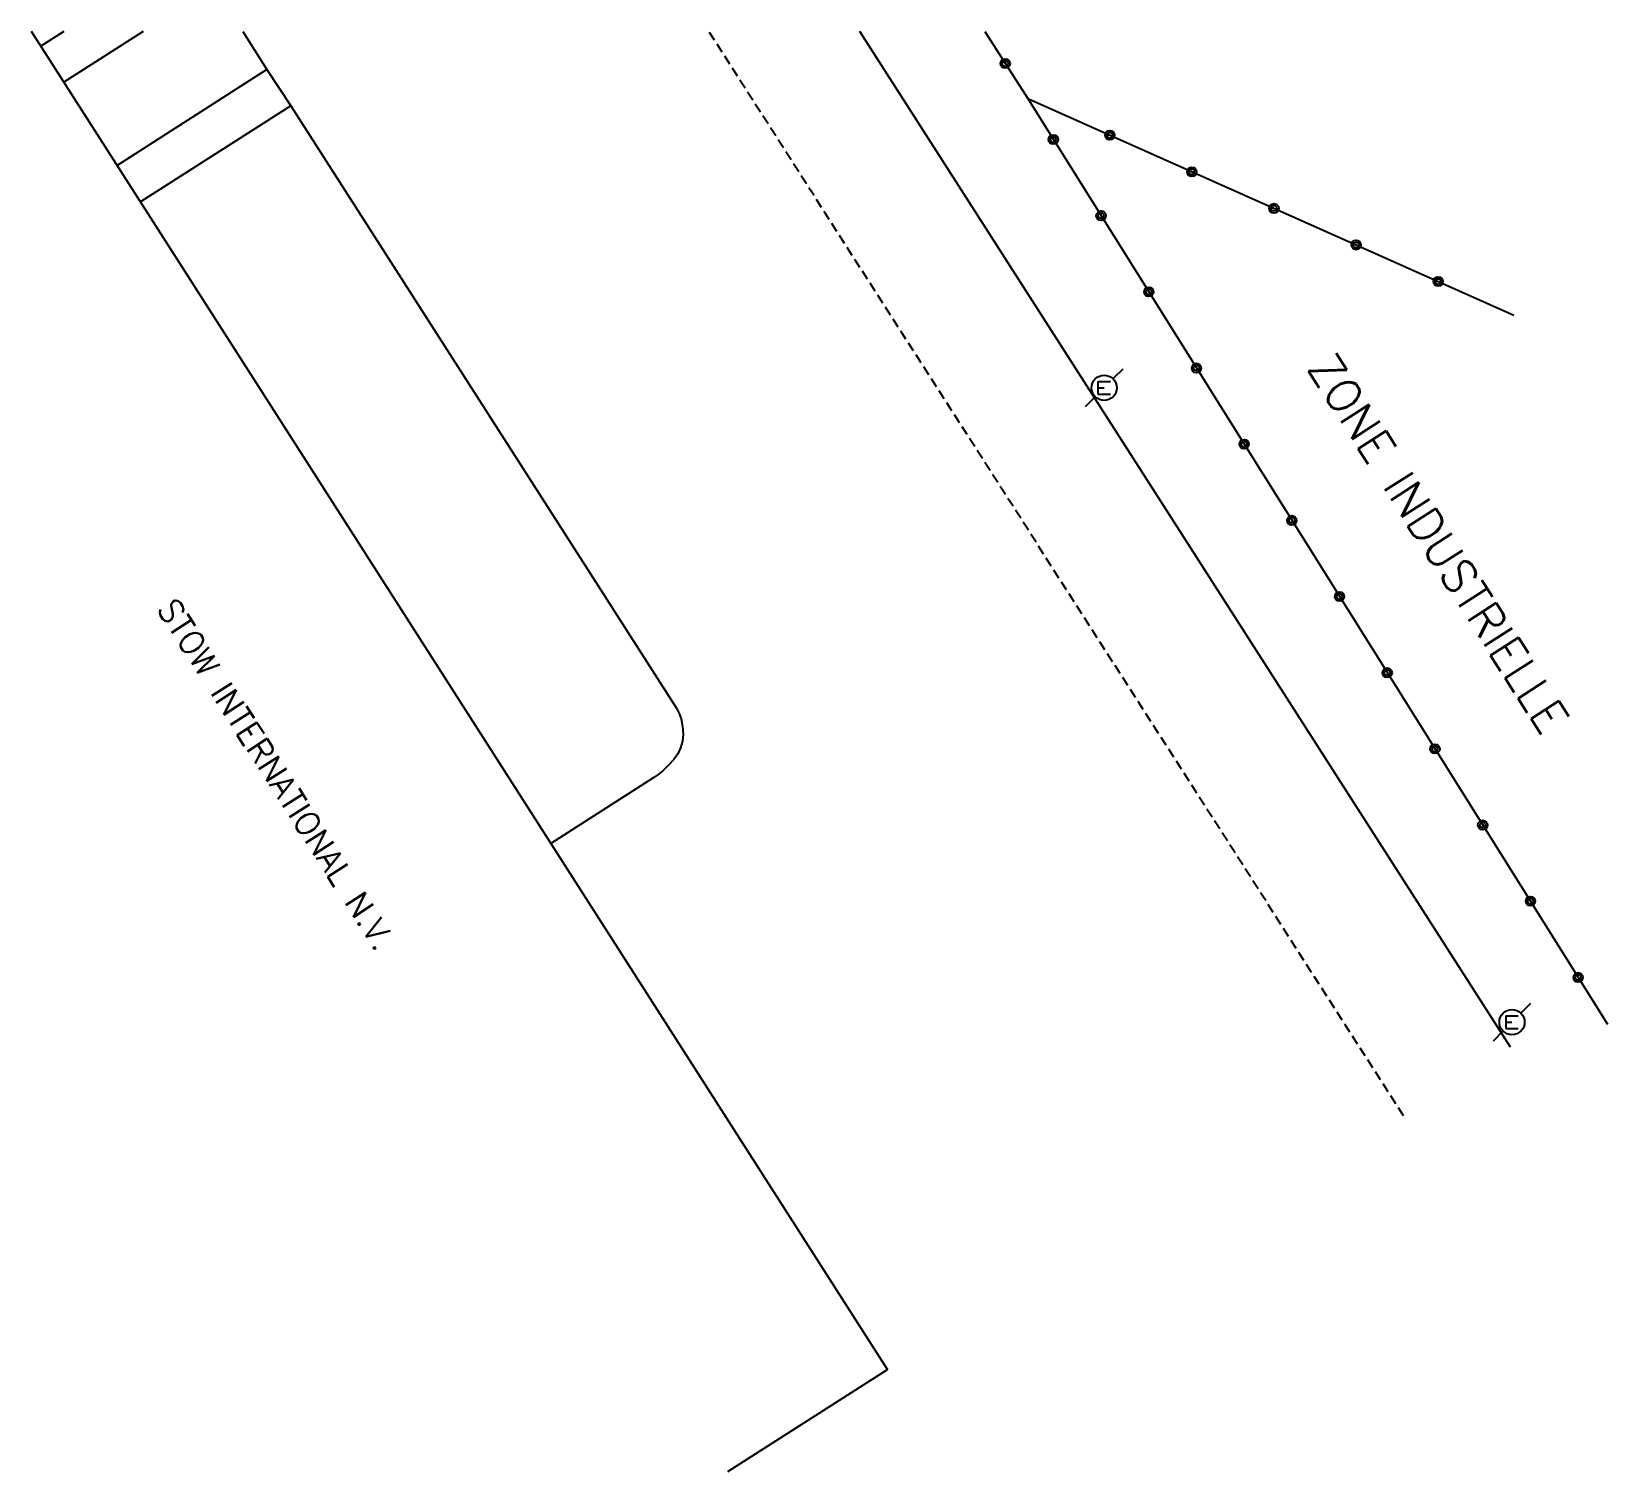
# Model space of a CAD drawing. Header units: millimetres. Extents: x 76000 to 76994, y 157002 to 158000.
# Drawn here: x 76311 to 76394.2, y 157923.9 to 158000 of the extents above; entities that cross this region are included whole.
import ezdxf
from ezdxf.enums import TextEntityAlignment as Align

# ---------------------------------------------------------------- set-up
doc = ezdxf.new("R2010")
doc.units = ezdxf.units.MM
doc.linetypes.add('DASHED', pattern=[0.75, 0.5, -0.25])
doc.layers.get('0').update_dxf_attribs({"linetype": 'CONTINUOUS'})
for name, color, linetype in [('W0001', 6, 'DASHED'), ('W0008', 7, 'CONTINUOUS'), ('W0100', 7, 'CONTINUOUS'), ('W0322', 7, 'CONTINUOUS'), ('W0471', 7, 'CONTINUOUS'), ('W0984', 7, 'CONTINUOUS'), ('W0989', 7, 'CONTINUOUS')]:
    doc.layers.add(name, color=color, linetype=linetype)
doc.styles.get("Standard").update_dxf_attribs({"font": 'romans.shx', "width": 0.85})

msp = doc.modelspace()

# ---------------------------------------------------------------- texts
at = {"layer": 'W0984'}
msp.add_text('STOW INTERNATIONAL N.V.', height=1.25, rotation=302.59883, dxfattribs=at).set_placement((76323.899, 157960.732), align=Align.MIDDLE)
at = {"layer": 'W0989'}
msp.add_text('ZONE INDUSTRIELLE', height=1.75, rotation=302.63234, dxfattribs=at).set_placement((76385.306, 157972.957), align=Align.MIDDLE)

# ---------------------------------------------------------------- blocks, each defined once
blk = doc.blocks.new('t322o')
at = {"color": 0, "linetype": 'Continuous'}
for radius in [0.25, 0.15]:
    blk.add_circle((0, 0), radius, dxfattribs=at)
blk = doc.blocks.new('T471')
for p, q in [((0.500001, 0.500001), (1.000002, 1.000002)), ((-0.333334, 0.333334), (-0.333334, -0.333334)), ((-0.333334, 0.333334), (0.333334, 0.333334)), ((-0.333334, 0), (0, 0)), ((-0.500001, -0.500001), (-1.000002, -1.000002)), ((-0.333334, -0.333334), (0.333334, -0.333334))]:
    blk.add_line(p, q)
blk.add_ellipse((0, 0), major_axis=(0.471405, 0.471405), ratio=1, start_param=5.497787144, end_param=11.780972451)

# ---------------------------------------------------------------- linework, layer by layer
at = {"layer": 'W0001', "flags": 128}
msp.add_lwpolyline([(76383.467, 157942.696), (76346.761, 158000)], dxfattribs=at)
at = {"layer": 'W0008', "flags": 128}
for points in [[(76312.669, 158000), (76311.463, 157999.228)], [(76316.866, 158000), (76312.681, 157997.324)], [(76322.136, 158000), (76323.411, 157997.985), (76324.67, 157996.077), (76345.05, 157964.235), (76345.195, 157963.963), (76345.294, 157963.671), (76345.37, 157963.268), (76345.397, 157962.86), (76345.366, 157962.493), (76345.271, 157962.138), (76345.119, 157961.817), (76344.911, 157961.53), (76344.616, 157961.212), (76344.304, 157960.911), (76344.091, 157960.732), (76343.862, 157960.572), (76338.411, 157957.089)], [(76389.126, 157946.321), (76354.743, 158000)], [(76323.411, 157997.985), (76315.495, 157992.923)], [(76324.67, 157996.077), (76316.727, 157990.997)]]:
    msp.add_lwpolyline(points, dxfattribs=at)
at = {"layer": 'W0100', "flags": 128}
msp.add_lwpolyline([(76347.769, 157923.894), (76356.194, 157929.282), (76310.969, 158000)], dxfattribs=at)
at = {"layer": 'W0322', "flags": 128}
for points in [[(76361.342, 158000), (76363.609, 157996.454), (76394.247, 157947.53)], [(76363.609, 157996.454), (76389.296, 157985.004)]]:
    msp.add_lwpolyline(points, dxfattribs=at)

# ---------------------------------------------------------------- block references
at = {"layer": 'W0322'}
for p, rotation in [((76362.425, 157998.306), 302.5954144769116), ((76364.964, 157994.291), 302.0563417398513), ((76367.947, 157994.52), 335.9743032277847), ((76372.286, 157992.586), 335.9743032277847), ((76367.485, 157990.266), 302.0563417398513), ((76376.624, 157990.653), 335.9743032277847), ((76380.963, 157988.719), 335.9743032277847), ((76385.301, 157986.785), 335.9743032277847), ((76370.006, 157986.24), 302.0563417398513), ((76372.527, 157982.214), 302.0563417398513), ((76375.048, 157978.188), 302.0563417398513), ((76377.569, 157974.163), 302.0563417398513), ((76380.09, 157970.137), 302.0563417398513), ((76382.611, 157966.111), 302.0563417398513), ((76385.132, 157962.085), 302.0563417398513), ((76387.653, 157958.06), 302.0563417398513), ((76390.174, 157954.034), 302.0563417398513), ((76392.695, 157950.008), 302.0563417398513)]:
    msp.add_blockref('t322o', p, dxfattribs=dict(at, rotation=rotation))
at = {"layer": 'W0471'}
for p in [(76367.652, 157981.172), (76389.201, 157947.644)]:
    msp.add_blockref('T471', p, dxfattribs=at)

msp.set_redraw_order([(e.dxf.handle, doc.entitydb.next_handle()) for e in msp.query("TEXT MTEXT ATTDEF DIMENSION ARC_DIMENSION")])  # texts and dimensions are drawn at this point

doc.saveas('drawing.dxf')
